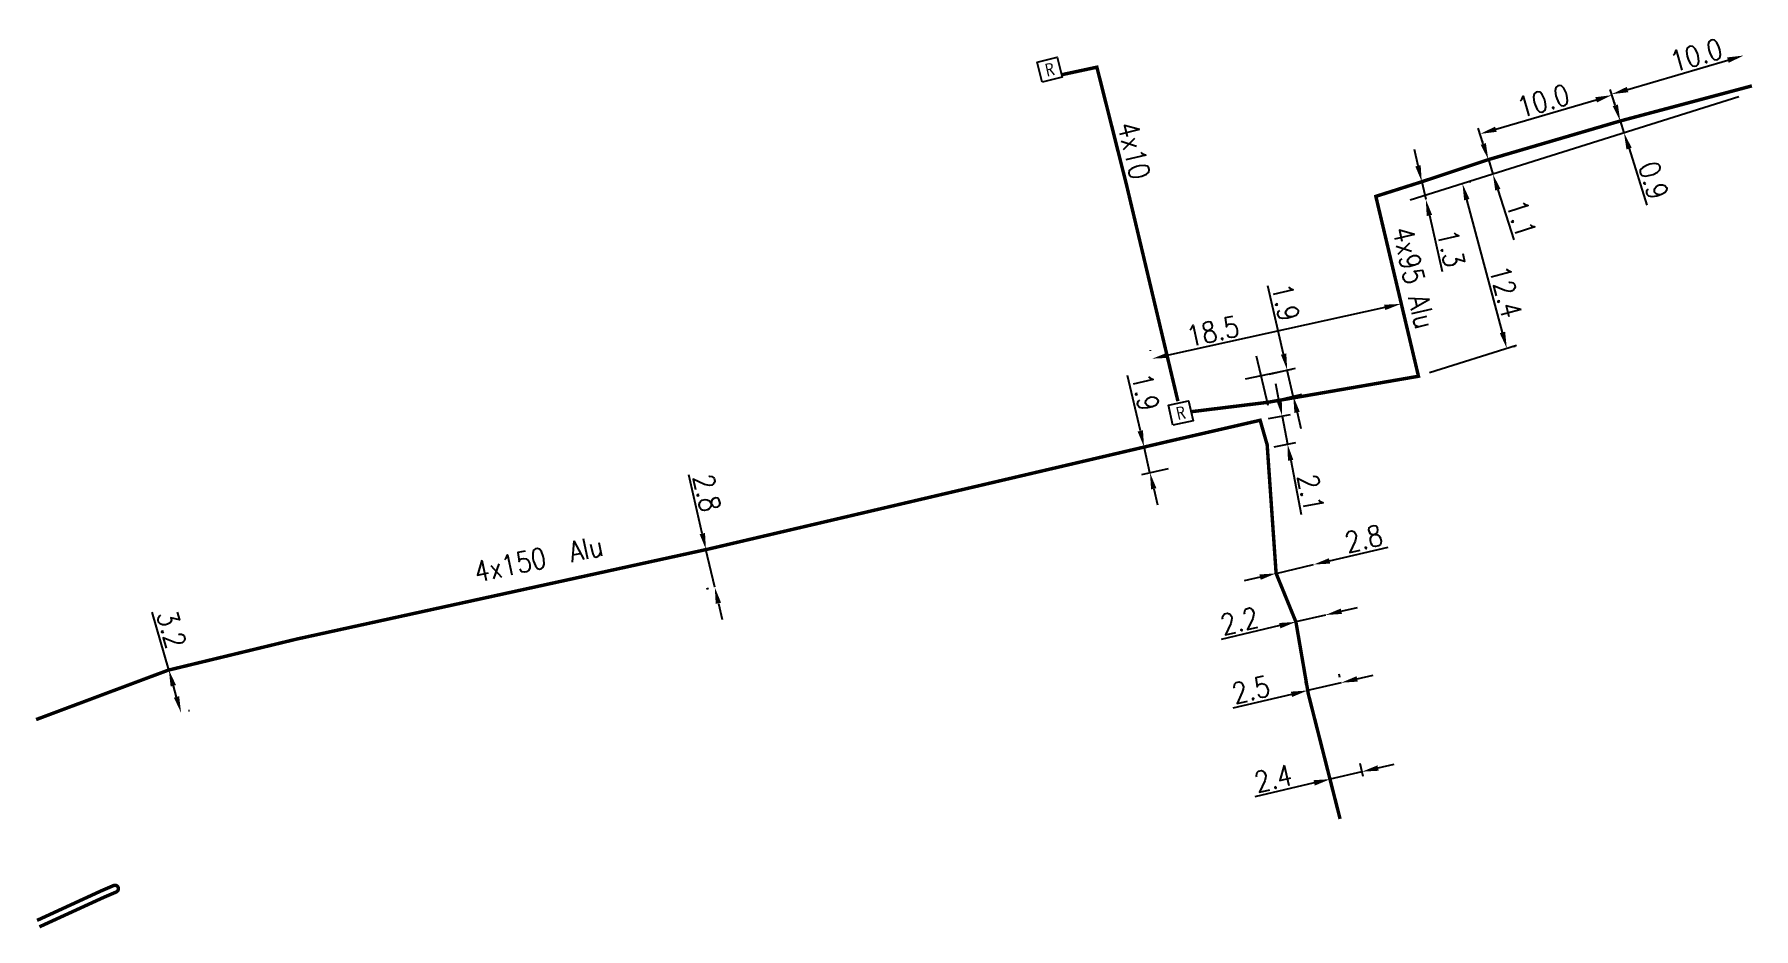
# Model space of a CAD drawing. Header units: millimetres. Extents: x 132000 to 133001, y 131224 to 132001.
# Drawn here: x 131999.9 to 132124.9, y 131223.8 to 131288.8 of the extents above; entities that cross this region are included whole.
import ezdxf
from ezdxf.enums import TextEntityAlignment as Align

# ---------------------------------------------------------------- set-up
doc = ezdxf.new("R2010")
doc.units = ezdxf.units.MM
doc.header["$PDMODE"] = 34
doc.linetypes.add('B_ST_AL', pattern=[2000, 1000, 1000])
doc.layers.get('0').update_dxf_attribs({"linetype": 'CONTINUOUS'})
doc.layers.get('DEFPOINTS').update_dxf_attribs({"linetype": 'CONTINUOUS'})
doc.layers.add('B_110', color=1, linetype='CONTINUOUS')
doc.layers.add('B_200', color=7, linetype='CONTINUOUS')
doc.styles.add('M_ROMANS', font='ROMANS.shx', dxfattribs={"width": 0.75})
doc.styles.get("Standard").update_dxf_attribs({"font": 'romans.shx', "width": 0.85})
doc.dimstyles.get("Standard").update_dxf_attribs({"dimtxt": 1.5, "dimasz": 1.2, "dimexe": 0.625, "dimexo": 0.625, "dimgap": 0.25, "dimtad": 1, "dimdec": 1, "dimzin": 0, "dimdsep": 46, "dimtxsty": 'Standard', "dimcen": -0.5, "dimadec": 0, "dimazin": 0, "dimtfac": 1, "dimtdec": 1, "dimtmove": 0, "dimatfit": 3, "dimfxl": 1, "dimtolj": 1, "dimtzin": 0, "dimarcsym": 0})

msp = doc.modelspace()

# ---------------------------------------------------------------- texts
at = {"layer": 'B_110', "linetype": 'B_ST_AL', "width": 0.85}
for s, rotation, p in [('4x10', 283.6226, (132079.82, 131280.39)), ('4x95 Alu', 282.9699, (132100.17, 131271.14)), ('4x150  Alu', 12.0378, (132036.52, 131250.71))]:
    msp.add_text(s, height=1.5, rotation=rotation, dxfattribs=at).set_placement(p, align=Align.MIDDLE)

# ---------------------------------------------------------------- blocks, each defined once
blk = doc.blocks.new('*D31')
at = {"layer": 'B_110', "color": 0, "linetype": 'Continuous', "lineweight": -2}
for p, q in [((132114.81, 131283.68), (132114.44, 131284.82)), ((132115.17, 131282.54), (132115.44, 131281.68)), ((132115.81, 131280.53), (132117.11, 131276.43))]:
    blk.add_line(p, q, dxfattribs=at)
at = {"layer": 'B_110', "color": 0, "linetype": 'Continuous'}
for points in [[(132115, 131283.74), (132114.62, 131283.62), (132115.17, 131282.54)], [(132116, 131280.6), (132115.62, 131280.47), (132115.44, 131281.68)]]:
    blk.add_solid(points, dxfattribs=at)
at = {"layer": 'DEFPOINTS', "color": 0, "linetype": 'Continuous'}
for p in [(132115.17, 131282.54), (132115.44, 131281.68), (132115.44, 131281.68)]:
    blk.add_point(p, dxfattribs=at)
at = {"layer": 'B_110', "color": 0, "linetype": 'Continuous', "insert": (132117.59, 131278.21), "char_height": 1.5, "attachment_point": 5, "rotation": 287.6275}
blk.add_mtext('\\A1;0.9', dxfattribs=at)
blk = doc.blocks.new('*D32')
at = {"layer": 'B_110', "color": 0, "linetype": 'Continuous', "lineweight": -2}
for p, q in [((132105.21, 131280.87), (132104.85, 131282.02)), ((132106.17, 131279.92), (132106.17, 131279.92)), ((132105.58, 131279.73), (132105.91, 131278.68)), ((132106.5, 131278.87), (132106.51, 131278.87)), ((132106.27, 131277.54), (132107.43, 131273.89))]:
    blk.add_line(p, q, dxfattribs=at)
at = {"layer": 'B_110', "color": 0, "linetype": 'Continuous'}
for points in [[(132105.4, 131280.93), (132105.02, 131280.81), (132105.58, 131279.73)], [(132106.46, 131277.6), (132106.08, 131277.48), (132105.91, 131278.68)]]:
    blk.add_solid(points, dxfattribs=at)
at = {"layer": 'DEFPOINTS', "color": 0, "linetype": 'Continuous'}
for p in [(132105.57, 131279.73), (132105.9, 131278.68), (132105.91, 131278.68)]:
    blk.add_point(p, dxfattribs=at)
at = {"layer": 'B_110', "color": 0, "linetype": 'Continuous', "insert": (132107.99, 131275.44), "char_height": 1.5, "attachment_point": 5, "rotation": 287.6275}
blk.add_mtext('\\A1;1.1', dxfattribs=at)
blk = doc.blocks.new('*D33')
at = {"layer": 'B_110', "color": 0, "linetype": 'Continuous', "lineweight": -2}
blk.add_line((132115.71, 131284.82), (132123, 131286.96), dxfattribs=at)
at = {"layer": 'B_110', "color": 0, "linetype": 'Continuous'}
for points in [[(132122.94, 131287.16), (132123.05, 131286.77), (132124.15, 131287.3)], [(132115.65, 131285.02), (132115.76, 131284.63), (132114.55, 131284.49)]]:
    blk.add_solid(points, dxfattribs=at)
at = {"layer": 'DEFPOINTS', "color": 0, "linetype": 'Continuous'}
for p in [(132124.15, 131287.3), (132124.15, 131287.3), (132114.55, 131284.49)]:
    blk.add_point(p, dxfattribs=at)
at = {"layer": 'B_110', "color": 0, "linetype": 'Continuous', "insert": (132120.7, 131287.33), "char_height": 1.5, "attachment_point": 5, "rotation": 16.3596}
blk.add_mtext('\\A1;10.0', dxfattribs=at)
blk = doc.blocks.new('*D34')
at = {"layer": 'B_110', "color": 0, "linetype": 'Continuous', "lineweight": -2}
for p, q in [((132106.13, 131281.94), (132113.42, 131284.08)), ((132114.73, 131283.88), (132114.75, 131283.82)), ((132105.13, 131281.07), (132105.15, 131281))]:
    blk.add_line(p, q, dxfattribs=at)
at = {"layer": 'B_110', "color": 0, "linetype": 'Continuous'}
for points in [[(132113.36, 131284.27), (132113.48, 131283.89), (132114.57, 131284.42)], [(132106.07, 131282.13), (132106.18, 131281.75), (132104.98, 131281.6)]]:
    blk.add_solid(points, dxfattribs=at)
at = {"layer": 'DEFPOINTS', "color": 0, "linetype": 'Continuous'}
for p in [(132114.55, 131284.48), (132114.57, 131284.42), (132104.96, 131281.67)]:
    blk.add_point(p, dxfattribs=at)
at = {"layer": 'B_110', "color": 0, "linetype": 'Continuous', "insert": (132109.58, 131284), "char_height": 1.5, "attachment_point": 5, "rotation": 16.3596}
blk.add_mtext('\\A1;10.0', dxfattribs=at)
blk = doc.blocks.new('*D35')
at = {"layer": 'B_110', "color": 0, "linetype": 'Continuous', "lineweight": -2}
for p, q in [((132100.47, 131279.29), (132100.2, 131280.46)), ((132100.74, 131278.12), (132101.03, 131276.85)), ((132101.3, 131275.68), (132102.23, 131271.6))]:
    blk.add_line(p, q, dxfattribs=at)
at = {"layer": 'B_110', "color": 0, "linetype": 'Continuous'}
for points in [[(132100.66, 131279.33), (132100.27, 131279.24), (132100.74, 131278.12)], [(132101.49, 131275.72), (132101.1, 131275.63), (132101.03, 131276.85)]]:
    blk.add_solid(points, dxfattribs=at)
at = {"layer": 'DEFPOINTS', "color": 0, "linetype": 'Continuous'}
for p in [(132100.74, 131278.12), (132101.03, 131276.85), (132101.03, 131276.85)]:
    blk.add_point(p, dxfattribs=at)
at = {"layer": 'B_110', "color": 0, "linetype": 'Continuous', "insert": (132102.87, 131273.28), "char_height": 1.5, "attachment_point": 5, "rotation": 282.9177}
blk.add_mtext('\\A1;1.3', dxfattribs=at)
blk = doc.blocks.new('*D36')
at = {"layer": 'B_110', "color": 0, "linetype": 'Continuous', "lineweight": -2}
for p, q in [((132090.69, 131265.59), (132089.54, 131270.55)), ((132089.67, 131264.12), (132091.57, 131264.57)), ((132091.4, 131262.53), (132090.96, 131264.42)), ((132090.11, 131262.22), (132092.01, 131262.67)), ((132091.68, 131261.36), (132091.95, 131260.19))]:
    blk.add_line(p, q, dxfattribs=at)
at = {"layer": 'B_110', "color": 0, "linetype": 'Continuous'}
for points in [[(132090.89, 131265.64), (132090.5, 131265.55), (132090.96, 131264.42)], [(132091.87, 131261.4), (132091.48, 131261.31), (132091.4, 131262.53)]]:
    blk.add_solid(points, dxfattribs=at)
at = {"layer": 'DEFPOINTS', "color": 0, "linetype": 'Continuous'}
for p in [(132089.06, 131263.98), (132090.96, 131264.42), (132089.5, 131262.08)]:
    blk.add_point(p, dxfattribs=at)
at = {"layer": 'B_110', "color": 0, "linetype": 'Continuous', "insert": (132090.84, 131269.35), "char_height": 1.5, "attachment_point": 5, "rotation": 283.0975}
blk.add_mtext('\\A1;1.9', dxfattribs=at)
blk = doc.blocks.new('*D37')
at = {"layer": 'B_110', "color": 0, "linetype": 'Continuous', "lineweight": -2}
for p, q in [((132104.22, 131278.12), (132104.3, 131278.14)), ((132106.61, 131267.16), (132104.01, 131276.82)), ((132107.44, 131266.15), (132107.52, 131266.17))]:
    blk.add_line(p, q, dxfattribs=at)
at = {"layer": 'B_110', "color": 0, "linetype": 'Continuous'}
for points in [[(132104.21, 131276.87), (132103.82, 131276.77), (132103.7, 131277.98)], [(132106.8, 131267.22), (132106.41, 131267.11), (132106.92, 131266.01)]]:
    blk.add_solid(points, dxfattribs=at)
at = {"layer": 'DEFPOINTS', "color": 0, "linetype": 'Continuous'}
for p in [(132103.62, 131277.96), (132103.7, 131277.98), (132106.83, 131265.98)]:
    blk.add_point(p, dxfattribs=at)
at = {"layer": 'B_110', "color": 0, "linetype": 'Continuous', "insert": (132106.85, 131270.12), "char_height": 1.5, "attachment_point": 5, "rotation": 285.0296}
blk.add_mtext('\\A1;12.4', dxfattribs=at)
blk = doc.blocks.new('*D38')
at = {"layer": 'B_110', "color": 0, "linetype": 'Continuous', "lineweight": -2}
for p, q in [((132098.05, 131268.98), (132082.32, 131265.52)), ((132099.09, 131269.83), (132099.08, 131269.85)), ((132081.02, 131265.84), (132081.02, 131265.87))]:
    blk.add_line(p, q, dxfattribs=at)
at = {"layer": 'B_110', "color": 0, "linetype": 'Continuous'}
for points in [[(132098, 131269.18), (132098.09, 131268.79), (132099.22, 131269.24)], [(132082.28, 131265.71), (132082.37, 131265.32), (132081.15, 131265.26)]]:
    blk.add_solid(points, dxfattribs=at)
at = {"layer": 'DEFPOINTS', "color": 0, "linetype": 'Continuous'}
for p in [(132099.22, 131269.22), (132081.15, 131265.26), (132081.16, 131265.23)]:
    blk.add_point(p, dxfattribs=at)
at = {"layer": 'B_110', "color": 0, "linetype": 'Continuous', "insert": (132085.55, 131267.25), "char_height": 1.5, "attachment_point": 5, "rotation": 12.4278}
blk.add_mtext('\\A1;18.5', dxfattribs=at)
blk = doc.blocks.new('B_200_01')
at = {"color": 0, "linetype": 'Continuous', "flags": 128}
blk.add_lwpolyline([(-0.75, -0.75), (-0.75, 0.75), (0.75, 0.75), (0.75, -0.75)], close=True, dxfattribs=at)
at = {"color": 0, "linetype": 'Continuous', "style": 'M_ROMANS', "width": 0.75}
blk.add_text('R', height=0.9, dxfattribs=at).set_placement((0, 0), align=Align.MIDDLE)
at = {"color": 0, "linetype": 'Continuous', "style": 'M_ROMANS', "width": 0.75, "flags": 3}
for tag, p in [('DEF_LEG', (0, -5)), ('DEF_COUP', (0, -7.5)), ('DEF_TYPE', (0, -10))]:
    blk.add_attdef(tag, text='', height=1.2, dxfattribs=at).set_placement(p, align=Align.MIDDLE)
blk = doc.blocks.new('*D39')
at = {"layer": 'B_110', "color": 0, "linetype": 'Continuous', "lineweight": -2}
for p, q in [((132094.17, 131234.34), (132093.94, 131235.29)), ((132096.39, 131235.23), (132094.09, 131234.69)), ((132096.48, 131234.88), (132096.25, 131235.83)), ((132097.56, 131235.5), (132098.73, 131235.77)), ((132092.92, 131234.41), (132088.6, 131233.4))]:
    blk.add_line(p, q, dxfattribs=at)
at = {"layer": 'B_110', "color": 0, "linetype": 'Continuous'}
for points in [[(132097.52, 131235.69), (132097.61, 131235.3), (132096.39, 131235.23)], [(132092.87, 131234.61), (132092.96, 131234.22), (132094.09, 131234.69)]]:
    blk.add_solid(points, dxfattribs=at)
at = {"layer": 'DEFPOINTS', "color": 0, "linetype": 'Continuous'}
for p in [(132096.39, 131235.23), (132094.31, 131233.73), (132096.62, 131234.27)]:
    blk.add_point(p, dxfattribs=at)
at = {"layer": 'B_110', "color": 0, "linetype": 'Continuous', "insert": (132089.95, 131234.74), "char_height": 1.5, "attachment_point": 5, "rotation": 13.1792}
blk.add_mtext('\\A1;2.4', dxfattribs=at)
blk = doc.blocks.new('*D40')
at = {"layer": 'B_110', "color": 0, "linetype": 'Continuous', "lineweight": -2}
for p, q in [((132092.34, 131241.5), (132092.29, 131241.74)), ((132094.88, 131241.7), (132092.43, 131241.13)), ((132094.79, 131242.07), (132094.74, 131242.31)), ((132096.05, 131241.97), (132097.21, 131242.25)), ((132091.26, 131240.85), (132087.01, 131239.86))]:
    blk.add_line(p, q, dxfattribs=at)
at = {"layer": 'B_110', "color": 0, "linetype": 'Continuous'}
for points in [[(132091.22, 131241.05), (132091.31, 131240.66), (132092.43, 131241.13)], [(132096, 131242.17), (132096.09, 131241.78), (132094.88, 131241.7)]]:
    blk.add_solid(points, dxfattribs=at)
at = {"layer": 'DEFPOINTS', "color": 0, "linetype": 'Continuous'}
for p in [(132094.88, 131241.7), (132094.93, 131241.46), (132092.49, 131240.89)]:
    blk.add_point(p, dxfattribs=at)
at = {"layer": 'B_110', "color": 0, "linetype": 'Continuous', "insert": (132088.32, 131241.19), "char_height": 1.5, "attachment_point": 5, "rotation": 13.1792}
blk.add_mtext('\\A1;2.5', dxfattribs=at)
blk = doc.blocks.new('*D41')
at = {"layer": 'B_110', "color": 0, "linetype": 'Continuous', "lineweight": -2}
for p, q in [((132093.73, 131246.62), (132091.59, 131246.12)), ((132094.89, 131246.9), (132096.06, 131247.17)), ((132090.42, 131245.85), (132086.16, 131244.85))]:
    blk.add_line(p, q, dxfattribs=at)
at = {"layer": 'B_110', "color": 0, "linetype": 'Continuous'}
for points in [[(132094.85, 131247.09), (132094.94, 131246.7), (132093.73, 131246.62)], [(132090.37, 131246.04), (132090.46, 131245.65), (132091.59, 131246.12)]]:
    blk.add_solid(points, dxfattribs=at)
at = {"layer": 'DEFPOINTS', "color": 0, "linetype": 'Continuous'}
for p in [(132093.73, 131246.62), (132093.73, 131246.62), (132091.59, 131246.12)]:
    blk.add_point(p, dxfattribs=at)
at = {"layer": 'B_110', "color": 0, "linetype": 'Continuous', "insert": (132087.48, 131246.19), "char_height": 1.5, "attachment_point": 5, "rotation": 13.1792}
blk.add_mtext('\\A1;2.2', dxfattribs=at)
blk = doc.blocks.new('*D42')
at = {"layer": 'B_110', "color": 0, "linetype": 'Continuous', "lineweight": -2}
for p, q in [((132094.04, 131250.56), (132098.29, 131251.56)), ((132090.15, 131249.65), (132092.87, 131250.29)), ((132088.99, 131249.38), (132087.82, 131249.1))]:
    blk.add_line(p, q, dxfattribs=at)
at = {"layer": 'B_110', "color": 0, "linetype": 'Continuous'}
for points in [[(132093.99, 131250.75), (132094.08, 131250.36), (132092.87, 131250.29)], [(132088.94, 131249.57), (132089.03, 131249.18), (132090.15, 131249.65)]]:
    blk.add_solid(points, dxfattribs=at)
at = {"layer": 'DEFPOINTS', "color": 0, "linetype": 'Continuous'}
for p in [(132092.87, 131250.29), (132092.87, 131250.29), (132090.15, 131249.65)]:
    blk.add_point(p, dxfattribs=at)
at = {"layer": 'B_110', "color": 0, "linetype": 'Continuous', "insert": (132096.52, 131252.17), "char_height": 1.5, "attachment_point": 5, "rotation": 13.1792}
blk.add_mtext('\\A1;2.8', dxfattribs=at)
blk = doc.blocks.new('*D43')
at = {"layer": 'B_110', "color": 0, "linetype": 'Continuous', "lineweight": -2}
for p, q in [((132090.36, 131262.27), (132090.13, 131263.44)), ((132089.6, 131260.9), (132091.2, 131261.21)), ((132090.59, 131261.09), (132090.98, 131259.05)), ((132090, 131258.86), (132091.59, 131259.16)), ((132091.21, 131257.87), (132091.97, 131253.93))]:
    blk.add_line(p, q, dxfattribs=at)
at = {"layer": 'B_110', "color": 0, "linetype": 'Continuous'}
for points in [[(132090.56, 131262.3), (132090.16, 131262.23), (132090.59, 131261.09)], [(132091.4, 131257.91), (132091.01, 131257.83), (132090.98, 131259.05)]]:
    blk.add_solid(points, dxfattribs=at)
at = {"layer": 'DEFPOINTS', "color": 0, "linetype": 'Continuous'}
for p in [(132088.99, 131260.78), (132089.38, 131258.74), (132090.98, 131259.05)]:
    blk.add_point(p, dxfattribs=at)
at = {"layer": 'B_110', "color": 0, "linetype": 'Continuous', "insert": (132092.68, 131255.5), "char_height": 1.5, "attachment_point": 5, "rotation": 280.9256}
blk.add_mtext('\\A1;2.1', dxfattribs=at)
blk = doc.blocks.new('*D44')
at = {"layer": 'B_110', "color": 0, "linetype": 'B_ST_AL', "lineweight": -2}
for p, q in [((132080.28, 131260.01), (132079.34, 131264.03)), ((132081.86, 131259.14), (132079.94, 131258.7)), ((132080.98, 131256.96), (132080.55, 131258.84)), ((132082.3, 131257.26), (132080.37, 131256.82)), ((132081.25, 131255.79), (132081.52, 131254.62))]:
    blk.add_line(p, q, dxfattribs=at)
at = {"layer": 'B_110', "color": 0, "linetype": 'B_ST_AL'}
for points in [[(132080.47, 131260.05), (132080.08, 131259.96), (132080.55, 131258.84)], [(132081.45, 131255.84), (132081.06, 131255.75), (132080.98, 131256.96)]]:
    blk.add_solid(points, dxfattribs=at)
at = {"layer": 'DEFPOINTS', "color": 0, "linetype": 'B_ST_AL'}
for p in [(132082.47, 131259.28), (132082.91, 131257.41), (132080.98, 131256.96)]:
    blk.add_point(p, dxfattribs=at)
at = {"layer": 'B_110', "color": 0, "linetype": 'B_ST_AL', "insert": (132080.65, 131262.83), "char_height": 1.5, "attachment_point": 5, "rotation": 283.0463}
blk.add_mtext('\\A1;1.9', dxfattribs=at)
blk = doc.blocks.new('*D45')
at = {"layer": 'B_110', "color": 0, "linetype": 'Continuous', "lineweight": -2}
for p, q in [((132048.43, 131252.55), (132047.45, 131256.81)), ((132048.24, 131251.27), (132048.1, 131251.24)), ((132049.34, 131248.64), (132048.7, 131251.38)), ((132048.88, 131248.54), (132048.73, 131248.5)), ((132049.61, 131247.47), (132049.88, 131246.3))]:
    blk.add_line(p, q, dxfattribs=at)
at = {"layer": 'B_110', "color": 0, "linetype": 'Continuous'}
for points in [[(132048.63, 131252.59), (132048.24, 131252.5), (132048.7, 131251.38)], [(132049.8, 131247.52), (132049.41, 131247.43), (132049.34, 131248.64)]]:
    blk.add_solid(points, dxfattribs=at)
at = {"layer": 'DEFPOINTS', "color": 0, "linetype": 'Continuous'}
for p in [(132048.85, 131251.41), (132049.34, 131248.64), (132049.48, 131248.68)]:
    blk.add_point(p, dxfattribs=at)
at = {"layer": 'B_110', "color": 0, "linetype": 'Continuous', "insert": (132048.78, 131255.49), "char_height": 1.5, "attachment_point": 5, "rotation": 283.0456}
blk.add_mtext('\\A1;2.8', dxfattribs=at)
blk = doc.blocks.new('*D46')
at = {"layer": 'B_110', "color": 0, "linetype": 'Continuous', "lineweight": -2}
for p, q in [((132009.65, 131242.63), (132008.45, 131246.83)), ((132010.2, 131242.79), (132010.25, 131242.8)), ((132010.21, 131240.66), (132009.98, 131241.47)), ((132011.09, 131239.67), (132011.14, 131239.68))]:
    blk.add_line(p, q, dxfattribs=at)
at = {"layer": 'B_110', "color": 0, "linetype": 'Continuous'}
for points in [[(132010.17, 131241.53), (132009.78, 131241.42), (132009.65, 131242.63)], [(132010.4, 131240.72), (132010.02, 131240.61), (132010.54, 131239.51)]]:
    blk.add_solid(points, dxfattribs=at)
at = {"layer": 'DEFPOINTS', "color": 0, "linetype": 'Continuous'}
for p in [(132009.6, 131242.61), (132010.49, 131239.49), (132010.54, 131239.51)]:
    blk.add_point(p, dxfattribs=at)
at = {"layer": 'B_110', "color": 0, "linetype": 'Continuous', "insert": (132009.84, 131245.58), "char_height": 1.5, "attachment_point": 5, "rotation": 285.9512}
blk.add_mtext('\\A1;3.2', dxfattribs=at)

# ---------------------------------------------------------------- dimensions: what is measured, and where the dimension line sits
at = {"layer": 'B_110', "linetype": 'Continuous'}
for base, p1, p2, angle, picture, middle in [((132124.15, 131287.3), (132114.55, 131284.49), (132124.15, 131287.3), 16.3596, '*D33', (132120.98, 131286.37)), ((132114.57, 131284.42), (132104.96, 131281.67), (132114.55, 131284.48), 16.3596, '*D34', (132109.86, 131283.04)), ((132115.44, 131281.68), (132115.17, 131282.54), (132115.44, 131281.68), 287.6275, '*D31', (132116.64, 131277.91)), ((132105.91, 131278.68), (132105.57, 131279.73), (132105.9, 131278.68), 287.6275, '*D32', (132107.03, 131275.14)), ((132101.03, 131276.85), (132100.74, 131278.12), (132101.03, 131276.85), 282.9177, '*D35', (132101.9, 131273.05)), ((132103.7, 131277.98), (132106.83, 131265.98), (132103.62, 131277.96), 105.0296, '*D37', (132105.88, 131269.86)), ((132090.9624, 131264.4248), (132089.4983, 131262.0821), (132089.0564, 131263.9813), 103.0975, '*D36', (132089.8696, 131269.1215)), ((132081.15, 131265.26), (132099.22, 131269.22), (132081.16, 131265.23), 192.4278, '*D38', (132085.77, 131266.28)), ((132090.98, 131259.05), (132088.99, 131260.78), (132089.38, 131258.74), 280.9256, '*D43', (132091.7, 131255.31)), ((132049.34, 131248.64), (132048.85, 131251.41), (132049.48, 131248.68), 283.0456, '*D45', (132047.8, 131255.26)), ((132092.87, 131250.29), (132090.15, 131249.65), (132092.87, 131250.29), 13.1792, '*D42', (132096.75, 131251.19)), ((132093.73, 131246.62), (132091.59, 131246.12), (132093.73, 131246.62), 13.1792, '*D41', (132087.71, 131245.21)), ((132010.54, 131239.51), (132009.6, 131242.61), (132010.49, 131239.49), 285.9512, '*D46', (132008.88, 131245.31)), ((132094.88, 131241.7), (132092.49, 131240.89), (132094.93, 131241.46), 13.1792, '*D40', (132088.55, 131240.22)), ((132096.39, 131235.23), (132094.31, 131233.73), (132096.62, 131234.27), 13.1792, '*D39', (132090.18, 131233.77))]:
    dim = msp.add_linear_dim(base=base, p1=p1, p2=p2, angle=angle, dimstyle='Standard', dxfattribs=at)
    dim.commit()
    dim.dimension.update_dxf_attribs({"geometry": picture, "text_midpoint": middle, "dimtype": 161})
at = {"layer": 'B_110', "linetype": 'B_ST_AL', "ltscale": 0.25}
dim = msp.add_linear_dim(base=(132080.98, 131256.96), p1=(132082.47, 131259.28), p2=(132082.91, 131257.41), angle=283.0463, dimstyle='Standard', dxfattribs=at)
dim.commit()
dim.dimension.update_dxf_attribs({"geometry": '*D44', "text_midpoint": (132079.67, 131262.6), "dimtype": 161})

# ---------------------------------------------------------------- linework, layer by layer
at = {"layer": 'B_110', "linetype": 'B_ST_AL'}
for p, q in [((132123.78, 131284.3), (132099.9, 131276.79)), ((132107.63, 131266.22), (132101.3, 131264.23)), ((132088.71, 131265.47), (132089.55, 131261.87)), ((132091.26, 131264.47), (132087.91, 131263.77))]:
    msp.add_line(p, q, dxfattribs=at)
at = {"layer": 'B_110', "linetype": 'B_ST_AL', "ltscale": 0.25, "const_width": 0.25}
for points in [[(132083.01, 131262.17), (132079.27, 131277.91), (132077.12, 131286.45), (132074.55, 131285.9)], [(132124.74, 131285.09), (132115.17, 131282.54), (132105.58, 131279.73), (132100.74, 131278.12), (132097.4, 131277.06), (132100.5, 131263.98), (132089.5, 131262.08), (132083.96, 131261.4)], [(132000, 131239.02), (132009.6, 131242.61), (132018.94, 131244.87), (132048.85, 131251.41), (132082.47, 131259.28), (132088.99, 131260.78), (132089.5, 131259), (132090.15, 131249.65), (132091.59, 131246.12), (132092.49, 131240.89), (132094.8, 131231.8)]]:
    msp.add_lwpolyline(points, dxfattribs=at)
at = {"layer": 'B_110', "linetype": 'B_ST_AL', "const_width": 0.25, "flags": 128}
msp.add_lwpolyline([(132000.07, 131224.42), (132004.72, 131226.56), (132005.63, 131226.95, -1.010604), (132005.83, 131226.49)], format="xyb", dxfattribs=at)
msp.add_lwpolyline([(132000.24, 131223.95), (132004.93, 131226.1), (132005.84, 131226.49)], dxfattribs=at)

# ---------------------------------------------------------------- block references
at = {"layer": 'B_200'}
for p, rotation in [((132073.69, 131286.27), 13.72330501628489), ((132083.22, 131261.31), 12.5625459506017)]:
    msp.add_blockref('B_200_01', p, dxfattribs=dict(at, rotation=rotation))

msp.set_redraw_order([(e.dxf.handle, doc.entitydb.next_handle()) for e in msp.query("TEXT MTEXT ATTDEF DIMENSION ARC_DIMENSION")])  # texts and dimensions are drawn at this point

doc.saveas('drawing.dxf')
